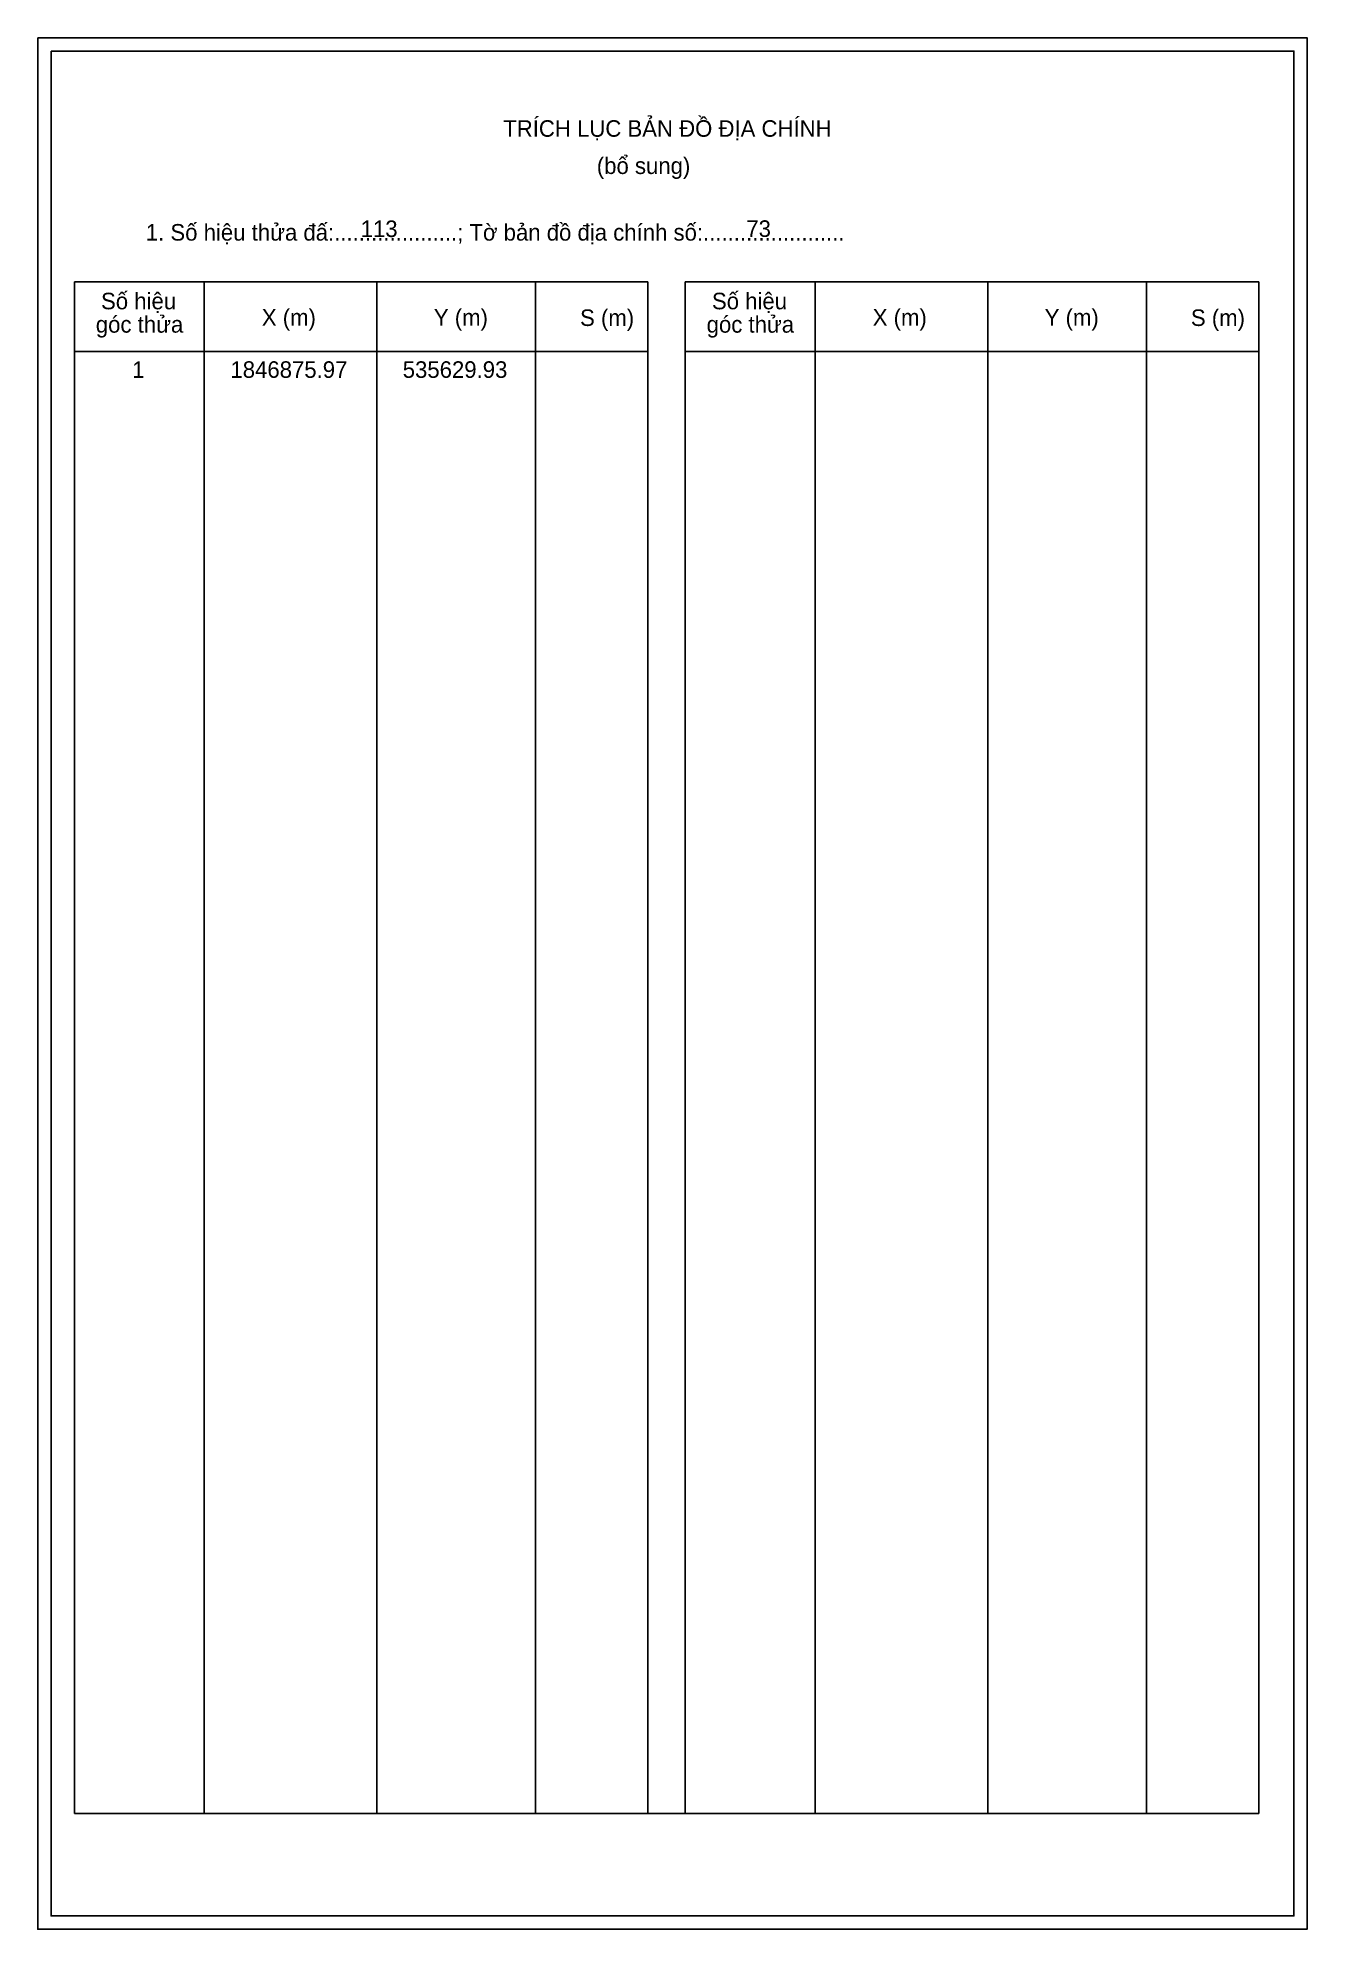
# Model space of a CAD drawing. Extents: x 534684 to 536228, y 1846612 to 1846947.
# Drawn here: x 536036.6 to 536228.3, y 1846612.4 to 1846898 of the extents above; entities that cross this region are included whole.
import ezdxf

# ---------------------------------------------------------------- set-up
doc = ezdxf.new("R2010")
doc.units = 0
for name, color, linetype in [('Level 1', 7, 'Continuous'), ('Level 3', 7, 'Continuous'), ('Level 53', 7, 'Continuous'), ('Level 6', 7, 'Continuous'), ('Level 63', 7, 'Continuous')]:
    doc.layers.add(name, color=color, linetype=linetype)

msp = doc.modelspace()

# ---------------------------------------------------------------- texts
at = {"layer": 'Level 1'}
for s, p in [('TRÍCH LỤC BẢN ĐỒ ĐỊA CHÍNH', (536106.93, 1846883.05)), ('(bổ sung)', (536121.06, 1846877.43)), ('1. Số hiệu thửa đấ:....................; Tờ bản đồ địa chính số:.......................', (536052.95, 1846867.37)), ('Số hiệu', (536046.19, 1846857)), ('Số hiệu', (536138.45, 1846857)), ('góc thửa', (536045.4, 1846853.47)), ('X (m)', (536070.47, 1846854.53)), ('Y (m)', (536096.45, 1846854.53)), ('S (m)', (536118.53, 1846854.48)), ('góc thửa', (536137.65, 1846853.47)), ('X (m)', (536162.73, 1846854.53)), ('Y (m)', (536188.7, 1846854.53)), ('S (m)', (536210.78, 1846854.48))]:
    msp.add_text(s, height=2.5, dxfattribs=at).set_placement(p)
at = {"layer": 'Level 53'}
for s, p in [('1', (536050.9, 1846846.65)), ('1846875.97', (536065.73, 1846846.65)), ('535629.93', (536091.75, 1846846.65))]:
    msp.add_text(s, height=2.5, dxfattribs=at).set_placement(p)
at = {"layer": 'Level 6'}
for s, p in [('113', (536085.4, 1846867.91)), ('73', (536143.64, 1846867.93))]:
    msp.add_text(s, height=2.5, dxfattribs=at).set_placement(p)

# ---------------------------------------------------------------- linework, layer by layer
at = {"layer": 'Level 1'}
for p, q in [((536038.64, 1846895.99), (536038.64, 1846895.99)), ((536042.17, 1846861.13), (536128.77, 1846861.13)), ((536061.76, 1846629.87), (536061.76, 1846861.13)), ((536087.83, 1846629.87), (536087.83, 1846861.13)), ((536111.81, 1846861.13), (536111.81, 1846629.87)), ((536128.77, 1846861.13), (536128.77, 1846629.87)), ((536134.43, 1846861.13), (536221.03, 1846861.13)), ((536154.02, 1846629.87), (536154.02, 1846861.13)), ((536180.09, 1846629.87), (536180.09, 1846861.13)), ((536204.07, 1846861.13), (536204.07, 1846629.87)), ((536221.03, 1846861.13), (536221.03, 1846629.87)), ((536042.17, 1846850.61), (536128.77, 1846850.61)), ((536134.43, 1846850.61), (536221.03, 1846850.61)), ((536042.17, 1846629.87), (536221.03, 1846629.87)), ((536226.34, 1846614.41), (536226.34, 1846614.41))]:
    msp.add_line(p, q, dxfattribs=at)
at = {"layer": 'Level 3'}
for p, q in [((536042.17, 1846861.13), (536042.17, 1846629.87)), ((536134.43, 1846861.13), (536134.43, 1846629.87))]:
    msp.add_line(p, q, dxfattribs=at)
at = {"layer": 'Level 63'}
for points in [[(536036.64, 1846897.99), (536228.34, 1846897.99), (536228.34, 1846612.41), (536036.64, 1846612.41)], [(536038.64, 1846895.99), (536226.34, 1846895.99), (536226.34, 1846614.41), (536038.64, 1846614.41)]]:
    msp.add_lwpolyline(points, close=True, dxfattribs=at)

msp.set_redraw_order([(e.dxf.handle, doc.entitydb.next_handle()) for e in msp.query("TEXT MTEXT ATTDEF DIMENSION ARC_DIMENSION")])  # texts and dimensions are drawn at this point

doc.saveas('drawing.dxf')
